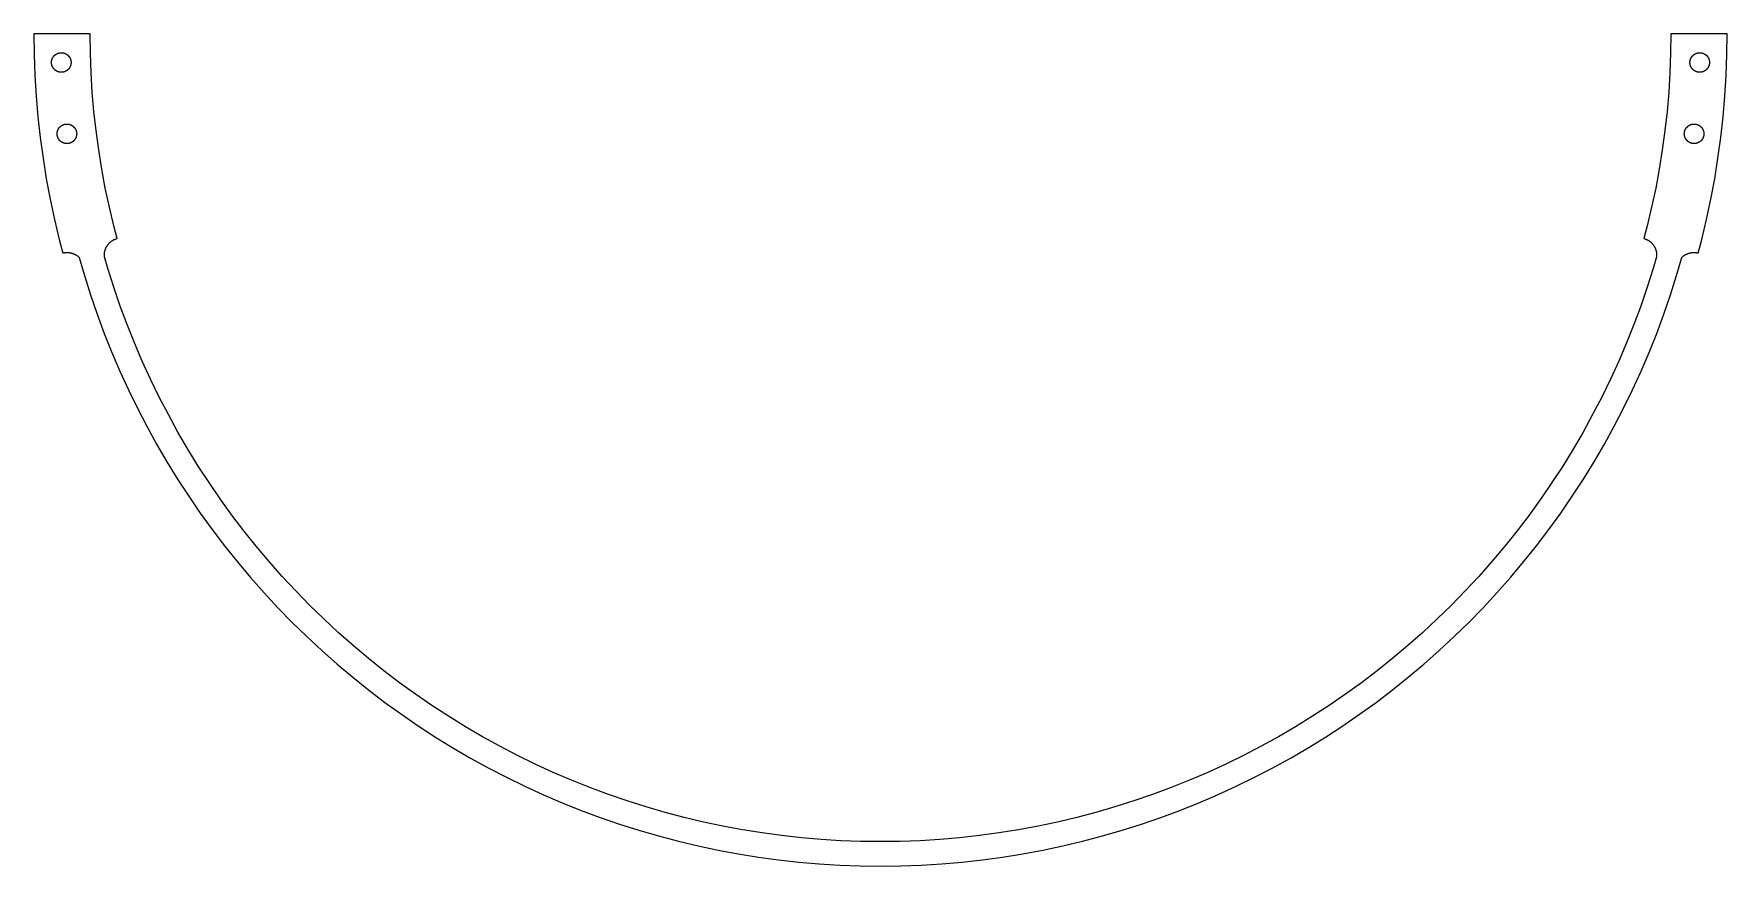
# Model space of a CAD drawing. Header units: metres. Extents: x -173 to 173, y -170 to 0.
import ezdxf

# ---------------------------------------------------------------- set-up
doc = ezdxf.new("R2010")
doc.units = ezdxf.units.M

msp = doc.modelspace()

# ---------------------------------------------------------------- linework, layer by layer
for p, q in [((-161.5, 0), (-173, 0)), ((-173, 0), (-172.948, -4.24562)), ((-161.451, -3.96339), (-161.5, 0)), ((161.5, 0), (161.451, -3.96339)), ((173, 0), (161.5, 0)), ((172.948, -4.24562), (173, 0)), ((-172.948, -4.24562), (-172.792, -8.48869)), ((-169.398, -5.81729), (-169.396, -5.76823)), ((-169.398, -5.86638), (-169.398, -5.81729)), ((-169.397, -5.91545), (-169.398, -5.86638)), ((-169.394, -5.96449), (-169.397, -5.91545)), ((-169.396, -5.76823), (-169.394, -5.71921)), ((-169.394, -5.71921), (-169.39, -5.67026)), ((-169.391, -6.01344), (-169.394, -5.96449)), ((-169.386, -6.0623), (-169.391, -6.01344)), ((-169.39, -5.67026), (-169.385, -5.62141)), ((-169.38, -6.11104), (-169.386, -6.0623)), ((-169.385, -5.62141), (-169.379, -5.57271)), ((-169.373, -6.15961), (-169.38, -6.11104)), ((-169.379, -5.57271), (-169.372, -5.52417)), ((-169.365, -6.20798), (-169.373, -6.15961)), ((-169.372, -5.52417), (-169.363, -5.47583)), ((-169.355, -6.25615), (-169.365, -6.20798)), ((-169.363, -5.47583), (-169.354, -5.4277)), ((-169.345, -6.30406), (-169.355, -6.25615)), ((-169.354, -5.4277), (-169.343, -5.37982)), ((-169.333, -6.3517), (-169.345, -6.30406)), ((-169.343, -5.37982), (-169.331, -5.33223)), ((-169.32, -6.39903), (-169.333, -6.3517)), ((-169.331, -5.33223), (-169.318, -5.28496)), ((-169.306, -6.44603), (-169.32, -6.39903)), ((-169.318, -5.28496), (-169.303, -5.23801)), ((-169.29, -6.49266), (-169.306, -6.44603)), ((-169.303, -5.23801), (-169.288, -5.19142)), ((-169.274, -6.53891), (-169.29, -6.49266)), ((-169.288, -5.19142), (-169.271, -5.14525)), ((-169.256, -6.58475), (-169.274, -6.53891)), ((-169.271, -5.14525), (-169.254, -5.09949)), ((-169.238, -6.63013), (-169.256, -6.58475)), ((-169.254, -5.09949), (-169.235, -5.05417)), ((-169.218, -6.67505), (-169.238, -6.63013)), ((-169.235, -5.05417), (-169.215, -5.00932)), ((-169.197, -6.71945), (-169.218, -6.67505)), ((-169.215, -5.00932), (-169.194, -4.965)), ((-169.175, -6.76335), (-169.197, -6.71945)), ((-169.194, -4.965), (-169.171, -4.92119)), ((-169.152, -6.80669), (-169.175, -6.76335)), ((-169.171, -4.92119), (-169.148, -4.87794)), ((-169.128, -6.84944), (-169.152, -6.80669)), ((-169.148, -4.87794), (-169.124, -4.83528)), ((-169.103, -6.89159), (-169.128, -6.84944)), ((-169.124, -4.83528), (-169.099, -4.79323)), ((-169.076, -6.93311), (-169.103, -6.89159)), ((-169.099, -4.79323), (-169.072, -4.75182)), ((-169.072, -4.75182), (-169.045, -4.71104)), ((-169.045, -4.71104), (-169.017, -4.67097)), ((-169.017, -4.67097), (-168.987, -4.63161)), ((-168.987, -4.63161), (-168.957, -4.59296)), ((-168.957, -4.59296), (-168.926, -4.55507)), ((-168.926, -4.55507), (-168.894, -4.51797)), ((-168.894, -4.51797), (-168.861, -4.48166)), ((-168.861, -4.48166), (-168.827, -4.44618)), ((-168.827, -4.44618), (-168.792, -4.41153)), ((-168.792, -4.41153), (-168.756, -4.37775)), ((-168.756, -4.37775), (-168.72, -4.34486)), ((-168.72, -4.34486), (-168.683, -4.31287)), ((-168.683, -4.31287), (-168.645, -4.2818)), ((-168.645, -4.2818), (-168.606, -4.25168)), ((-168.606, -4.25168), (-168.566, -4.2225)), ((-168.566, -4.2225), (-168.526, -4.19432)), ((-168.526, -4.19432), (-168.485, -4.16713)), ((-168.485, -4.16713), (-168.444, -4.14095)), ((-168.444, -4.14095), (-168.402, -4.1158)), ((-168.402, -4.1158), (-168.359, -4.09167)), ((-168.359, -4.09167), (-168.316, -4.06862)), ((-168.316, -4.06862), (-168.272, -4.04663)), ((-168.272, -4.04663), (-168.227, -4.02574)), ((-168.227, -4.02574), (-168.182, -4.00594)), ((-168.182, -4.00594), (-168.137, -3.98723)), ((-168.137, -3.98723), (-168.091, -3.96965)), ((-168.091, -3.96965), (-168.045, -3.9532)), ((-168.045, -3.9532), (-167.998, -3.9379)), ((-167.998, -3.9379), (-167.951, -3.92374)), ((-167.951, -3.92374), (-167.904, -3.91074)), ((-167.904, -3.91074), (-167.856, -3.8989)), ((-167.856, -3.8989), (-167.808, -3.88823)), ((-167.808, -3.88823), (-167.76, -3.87875)), ((-167.76, -3.87875), (-167.712, -3.87045)), ((-167.712, -3.87045), (-167.663, -3.86334)), ((-167.663, -3.86334), (-167.615, -3.85742)), ((-167.615, -3.85742), (-167.566, -3.85271)), ((-167.566, -3.85271), (-167.517, -3.8492)), ((-167.517, -3.8492), (-167.468, -3.84688)), ((-167.468, -3.84688), (-167.419, -3.84576)), ((-167.419, -3.84576), (-167.37, -3.84586)), ((-167.37, -3.84586), (-167.321, -3.84715)), ((-167.321, -3.84715), (-167.272, -3.84966)), ((-167.272, -3.84966), (-167.223, -3.85336)), ((-167.223, -3.85336), (-167.174, -3.85826)), ((-167.174, -3.85826), (-167.125, -3.86436)), ((-167.125, -3.86436), (-167.076, -3.87166)), ((-167.076, -3.87166), (-167.028, -3.88014)), ((-167.028, -3.88014), (-166.98, -3.88982)), ((-166.98, -3.88982), (-166.932, -3.90067)), ((-166.932, -3.90067), (-166.885, -3.91269)), ((-166.885, -3.91269), (-166.837, -3.92586)), ((-166.837, -3.92586), (-166.79, -3.9402)), ((-166.79, -3.9402), (-166.744, -3.95569)), ((-166.744, -3.95569), (-166.698, -3.97232)), ((-166.698, -3.97232), (-166.652, -3.99007)), ((-166.652, -3.99007), (-166.606, -4.00894)), ((-166.606, -4.00894), (-166.562, -4.02892)), ((-166.562, -4.02892), (-166.517, -4.04999)), ((-166.517, -4.04999), (-166.473, -4.07214)), ((-166.473, -4.07214), (-166.43, -4.09537)), ((-166.43, -4.09537), (-166.388, -4.11964)), ((-166.388, -4.11964), (-166.346, -4.14496)), ((-166.346, -4.14496), (-166.304, -4.1713)), ((-166.304, -4.1713), (-166.263, -4.19864)), ((-166.263, -4.19864), (-166.223, -4.22699)), ((-166.223, -4.22699), (-166.184, -4.2563)), ((-166.184, -4.2563), (-166.145, -4.28658)), ((-166.145, -4.28658), (-166.107, -4.31778)), ((-166.107, -4.31778), (-166.07, -4.34991)), ((-166.07, -4.34991), (-166.034, -4.38295)), ((-166.034, -4.38295), (-165.998, -4.41687)), ((-165.998, -4.41687), (-165.964, -4.45164)), ((-165.964, -4.45164), (-165.93, -4.48726)), ((-165.93, -4.48726), (-165.897, -4.52368)), ((-165.897, -4.52368), (-165.865, -4.56091)), ((-165.865, -4.56091), (-165.834, -4.59892)), ((-165.834, -4.59892), (-165.804, -4.63768)), ((-165.804, -4.63768), (-165.775, -4.67715)), ((-165.775, -4.67715), (-165.747, -4.71735)), ((-165.747, -4.71735), (-165.719, -4.75821)), ((-165.697, -6.89809), (-165.724, -6.9395)), ((-165.719, -4.75821), (-165.693, -4.79973)), ((-165.672, -6.85603), (-165.697, -6.89809)), ((-165.693, -4.79973), (-165.668, -4.84189)), ((-165.648, -6.81337), (-165.672, -6.85603)), ((-165.668, -4.84189), (-165.644, -4.88464)), ((-165.624, -6.77013), (-165.648, -6.81337)), ((-165.644, -4.88464), (-165.621, -4.92798)), ((-165.602, -6.72632), (-165.624, -6.77013)), ((-165.621, -4.92798), (-165.599, -4.97186)), ((-165.581, -6.68199), (-165.602, -6.72632)), ((-165.599, -4.97186), (-165.578, -5.01627)), ((-165.561, -6.63715), (-165.581, -6.68199)), ((-165.578, -5.01627), (-165.558, -5.06119)), ((-165.542, -6.59184), (-165.561, -6.63715)), ((-165.558, -5.06119), (-165.54, -5.10657)), ((-165.525, -6.54607), (-165.542, -6.59184)), ((-165.54, -5.10657), (-165.522, -5.1524)), ((-165.508, -6.49989), (-165.525, -6.54607)), ((-165.522, -5.1524), (-165.506, -5.19865)), ((-165.493, -6.45331), (-165.508, -6.49989)), ((-165.506, -5.19865), (-165.49, -5.24529)), ((-165.478, -6.40636), (-165.493, -6.45331)), ((-165.49, -5.24529), (-165.476, -5.29228)), ((-165.465, -6.35909), (-165.478, -6.40636)), ((-165.476, -5.29228), (-165.463, -5.33961)), ((-165.453, -6.31149), (-165.465, -6.35909)), ((-165.463, -5.33961), (-165.451, -5.38725)), ((-165.442, -6.26361), (-165.453, -6.31149)), ((-165.451, -5.38725), (-165.441, -5.43517)), ((-165.432, -6.21548), (-165.442, -6.26361)), ((-165.441, -5.43517), (-165.431, -5.48334)), ((-165.424, -6.16714), (-165.432, -6.21548)), ((-165.431, -5.48334), (-165.423, -5.53171)), ((-165.417, -6.11861), (-165.424, -6.16714)), ((-165.423, -5.53171), (-165.416, -5.58028)), ((-165.411, -6.0699), (-165.417, -6.11861)), ((-165.416, -5.58028), (-165.41, -5.62901)), ((-165.406, -6.02106), (-165.411, -6.0699)), ((-165.41, -5.62901), (-165.405, -5.67787)), ((-165.402, -5.97211), (-165.406, -6.02106)), ((-165.405, -5.67787), (-165.401, -5.72682)), ((-165.399, -5.92308), (-165.402, -5.97211)), ((-165.401, -5.72682), (-165.399, -5.77586)), ((-165.399, -5.77586), (-165.398, -5.82494)), ((-165.398, -5.87402), (-165.399, -5.92308)), ((-165.398, -5.82494), (-165.398, -5.87402)), ((-161.305, -7.92442), (-161.451, -3.96339)), ((161.451, -3.96339), (161.305, -7.92442)), ((165.398, -5.82494), (165.399, -5.77586)), ((165.398, -5.87402), (165.398, -5.82494)), ((165.399, -5.92308), (165.398, -5.87402)), ((165.399, -5.77586), (165.401, -5.72682)), ((165.402, -5.97211), (165.399, -5.92308)), ((165.401, -5.72682), (165.405, -5.67787)), ((165.406, -6.02106), (165.402, -5.97211)), ((165.405, -5.67787), (165.41, -5.62901)), ((165.411, -6.0699), (165.406, -6.02106)), ((165.41, -5.62901), (165.416, -5.58028)), ((165.417, -6.11861), (165.411, -6.0699)), ((165.416, -5.58028), (165.423, -5.53171)), ((165.424, -6.16714), (165.417, -6.11861)), ((165.423, -5.53171), (165.431, -5.48334)), ((165.432, -6.21548), (165.424, -6.16714)), ((165.431, -5.48334), (165.441, -5.43517)), ((165.442, -6.26361), (165.432, -6.21548)), ((165.441, -5.43517), (165.451, -5.38725)), ((165.453, -6.31149), (165.442, -6.26361)), ((165.451, -5.38725), (165.463, -5.33961)), ((165.465, -6.35909), (165.453, -6.31149)), ((165.463, -5.33961), (165.476, -5.29228)), ((165.478, -6.40636), (165.465, -6.35909)), ((165.476, -5.29228), (165.49, -5.24529)), ((165.493, -6.45331), (165.478, -6.40636)), ((165.49, -5.24529), (165.506, -5.19865)), ((165.508, -6.49989), (165.493, -6.45331)), ((165.506, -5.19865), (165.522, -5.1524)), ((165.525, -6.54607), (165.508, -6.49989)), ((165.522, -5.1524), (165.54, -5.10657)), ((165.542, -6.59184), (165.525, -6.54607)), ((165.54, -5.10657), (165.558, -5.06119)), ((165.561, -6.63715), (165.542, -6.59184)), ((165.558, -5.06119), (165.578, -5.01627)), ((165.581, -6.68199), (165.561, -6.63715)), ((165.578, -5.01627), (165.599, -4.97186)), ((165.602, -6.72632), (165.581, -6.68199)), ((165.599, -4.97186), (165.621, -4.92798)), ((165.624, -6.77013), (165.602, -6.72632)), ((165.621, -4.92798), (165.644, -4.88464)), ((165.648, -6.81337), (165.624, -6.77013)), ((165.644, -4.88464), (165.668, -4.84189)), ((165.672, -6.85603), (165.648, -6.81337)), ((165.668, -4.84189), (165.693, -4.79973)), ((165.697, -6.89809), (165.672, -6.85603)), ((165.693, -4.79973), (165.719, -4.75821)), ((165.724, -6.9395), (165.697, -6.89809)), ((165.719, -4.75821), (165.747, -4.71735)), ((165.747, -4.71735), (165.775, -4.67715)), ((165.775, -4.67715), (165.804, -4.63768)), ((165.804, -4.63768), (165.834, -4.59892)), ((165.834, -4.59892), (165.865, -4.56091)), ((165.865, -4.56091), (165.897, -4.52368)), ((165.897, -4.52368), (165.93, -4.48726)), ((165.93, -4.48726), (165.964, -4.45164)), ((165.964, -4.45164), (165.998, -4.41687)), ((165.998, -4.41687), (166.034, -4.38295)), ((166.034, -4.38295), (166.07, -4.34991)), ((166.07, -4.34991), (166.107, -4.31778)), ((166.107, -4.31778), (166.145, -4.28658)), ((166.145, -4.28658), (166.184, -4.2563)), ((166.184, -4.2563), (166.223, -4.22699)), ((166.223, -4.22699), (166.263, -4.19864)), ((166.263, -4.19864), (166.304, -4.1713)), ((166.304, -4.1713), (166.346, -4.14496)), ((166.346, -4.14496), (166.388, -4.11964)), ((166.388, -4.11964), (166.43, -4.09537)), ((166.43, -4.09537), (166.473, -4.07214)), ((166.473, -4.07214), (166.517, -4.04999)), ((166.517, -4.04999), (166.562, -4.02892)), ((166.562, -4.02892), (166.606, -4.00894)), ((166.606, -4.00894), (166.652, -3.99007)), ((166.652, -3.99007), (166.698, -3.97232)), ((166.698, -3.97232), (166.744, -3.95569)), ((166.744, -3.95569), (166.79, -3.9402)), ((166.79, -3.9402), (166.837, -3.92586)), ((166.837, -3.92586), (166.885, -3.91269)), ((166.885, -3.91269), (166.932, -3.90067)), ((166.932, -3.90067), (166.98, -3.88982)), ((166.98, -3.88982), (167.028, -3.88014)), ((167.028, -3.88014), (167.076, -3.87166)), ((167.076, -3.87166), (167.125, -3.86436)), ((167.125, -3.86436), (167.174, -3.85826)), ((167.174, -3.85826), (167.223, -3.85336)), ((167.223, -3.85336), (167.272, -3.84966)), ((167.272, -3.84966), (167.321, -3.84715)), ((167.321, -3.84715), (167.37, -3.84586)), ((167.37, -3.84586), (167.419, -3.84576)), ((167.419, -3.84576), (167.468, -3.84688)), ((167.468, -3.84688), (167.517, -3.8492)), ((167.517, -3.8492), (167.566, -3.85271)), ((167.566, -3.85271), (167.615, -3.85742)), ((167.615, -3.85742), (167.663, -3.86334)), ((167.663, -3.86334), (167.712, -3.87045)), ((167.712, -3.87045), (167.76, -3.87875)), ((167.76, -3.87875), (167.808, -3.88823)), ((167.808, -3.88823), (167.856, -3.8989)), ((167.856, -3.8989), (167.904, -3.91074)), ((167.904, -3.91074), (167.951, -3.92374)), ((167.951, -3.92374), (167.998, -3.9379)), ((167.998, -3.9379), (168.045, -3.9532)), ((168.045, -3.9532), (168.091, -3.96965)), ((168.091, -3.96965), (168.137, -3.98723)), ((168.137, -3.98723), (168.182, -4.00594)), ((168.182, -4.00594), (168.227, -4.02574)), ((168.227, -4.02574), (168.272, -4.04663)), ((168.272, -4.04663), (168.316, -4.06862)), ((168.316, -4.06862), (168.359, -4.09167)), ((168.359, -4.09167), (168.402, -4.1158)), ((168.402, -4.1158), (168.444, -4.14095)), ((168.444, -4.14095), (168.485, -4.16713)), ((168.485, -4.16713), (168.526, -4.19432)), ((168.526, -4.19432), (168.566, -4.2225)), ((168.566, -4.2225), (168.606, -4.25168)), ((168.606, -4.25168), (168.645, -4.2818)), ((168.645, -4.2818), (168.683, -4.31287)), ((168.683, -4.31287), (168.72, -4.34486)), ((168.72, -4.34486), (168.756, -4.37775)), ((168.756, -4.37775), (168.792, -4.41153)), ((168.792, -4.41153), (168.827, -4.44618)), ((168.827, -4.44618), (168.861, -4.48166)), ((168.861, -4.48166), (168.894, -4.51797)), ((168.894, -4.51797), (168.926, -4.55507)), ((168.926, -4.55507), (168.957, -4.59296)), ((168.957, -4.59296), (168.987, -4.63161)), ((168.987, -4.63161), (169.017, -4.67097)), ((169.017, -4.67097), (169.045, -4.71104)), ((169.045, -4.71104), (169.072, -4.75182)), ((169.072, -4.75182), (169.099, -4.79323)), ((169.103, -6.89159), (169.076, -6.93311)), ((169.099, -4.79323), (169.124, -4.83528)), ((169.128, -6.84944), (169.103, -6.89159)), ((169.124, -4.83528), (169.148, -4.87794)), ((169.152, -6.80669), (169.128, -6.84944)), ((169.148, -4.87794), (169.171, -4.92119)), ((169.175, -6.76335), (169.152, -6.80669)), ((169.171, -4.92119), (169.194, -4.965)), ((169.197, -6.71945), (169.175, -6.76335)), ((169.194, -4.965), (169.215, -5.00932)), ((169.218, -6.67505), (169.197, -6.71945)), ((169.215, -5.00932), (169.235, -5.05417)), ((169.238, -6.63013), (169.218, -6.67505)), ((169.235, -5.05417), (169.254, -5.09949)), ((169.256, -6.58475), (169.238, -6.63013)), ((169.254, -5.09949), (169.271, -5.14525)), ((169.274, -6.53891), (169.256, -6.58475)), ((169.271, -5.14525), (169.288, -5.19142)), ((169.29, -6.49266), (169.274, -6.53891)), ((169.288, -5.19142), (169.303, -5.23801)), ((169.306, -6.44603), (169.29, -6.49266)), ((169.303, -5.23801), (169.318, -5.28496)), ((169.32, -6.39903), (169.306, -6.44603)), ((169.318, -5.28496), (169.331, -5.33223)), ((169.333, -6.3517), (169.32, -6.39903)), ((169.331, -5.33223), (169.343, -5.37982)), ((169.345, -6.30406), (169.333, -6.3517)), ((169.343, -5.37982), (169.354, -5.4277)), ((169.355, -6.25615), (169.345, -6.30406)), ((169.354, -5.4277), (169.363, -5.47583)), ((169.365, -6.20798), (169.355, -6.25615)), ((169.363, -5.47583), (169.372, -5.52417)), ((169.373, -6.15961), (169.365, -6.20798)), ((169.372, -5.52417), (169.379, -5.57271)), ((169.38, -6.11104), (169.373, -6.15961)), ((169.379, -5.57271), (169.385, -5.62141)), ((169.386, -6.0623), (169.38, -6.11104)), ((169.385, -5.62141), (169.39, -5.67026)), ((169.391, -6.01344), (169.386, -6.0623)), ((169.39, -5.67026), (169.394, -5.71921)), ((169.394, -5.96449), (169.391, -6.01344)), ((169.394, -5.71921), (169.396, -5.76823)), ((169.397, -5.91545), (169.394, -5.96449)), ((169.396, -5.76823), (169.398, -5.81729)), ((169.398, -5.86638), (169.397, -5.91545)), ((169.398, -5.81729), (169.398, -5.86638)), ((172.792, -8.48869), (172.948, -4.24562)), ((-172.792, -8.48869), (-172.531, -12.7267)), ((-169.049, -6.97397), (-169.076, -6.93311)), ((-169.021, -7.01416), (-169.049, -6.97397)), ((-168.992, -7.05363), (-169.021, -7.01416)), ((-168.962, -7.09239), (-168.992, -7.05363)), ((-168.931, -7.1304), (-168.962, -7.09239)), ((-168.899, -7.16763), (-168.931, -7.1304)), ((-168.866, -7.20406), (-168.899, -7.16763)), ((-168.832, -7.23967), (-168.866, -7.20406)), ((-168.797, -7.27444), (-168.832, -7.23967)), ((-168.762, -7.30836), (-168.797, -7.27444)), ((-168.726, -7.3414), (-168.762, -7.30836)), ((-168.689, -7.37354), (-168.726, -7.3414)), ((-168.651, -7.40474), (-168.689, -7.37354)), ((-168.612, -7.43501), (-168.651, -7.40474)), ((-168.573, -7.46434), (-168.612, -7.43501)), ((-168.533, -7.49268), (-168.573, -7.46434)), ((-168.492, -7.52002), (-168.533, -7.49268)), ((-168.45, -7.54636), (-168.492, -7.52002)), ((-168.408, -7.57169), (-168.45, -7.54636)), ((-168.366, -7.59595), (-168.408, -7.57169)), ((-168.322, -7.61917), (-168.366, -7.59595)), ((-168.279, -7.64133), (-168.322, -7.61917)), ((-168.234, -7.6624), (-168.279, -7.64133)), ((-168.189, -7.68237), (-168.234, -7.6624)), ((-168.144, -7.70125), (-168.189, -7.68237)), ((-168.098, -7.71901), (-168.144, -7.70125)), ((-168.052, -7.73563), (-168.098, -7.71901)), ((-168.006, -7.75111), (-168.052, -7.73563)), ((-167.959, -7.76546), (-168.006, -7.75111)), ((-167.911, -7.77864), (-167.959, -7.76546)), ((-167.864, -7.79065), (-167.911, -7.77864)), ((-167.816, -7.8015), (-167.864, -7.79065)), ((-167.768, -7.81117), (-167.816, -7.8015)), ((-167.719, -7.81966), (-167.768, -7.81117)), ((-167.671, -7.82695), (-167.719, -7.81966)), ((-167.622, -7.83305), (-167.671, -7.82695)), ((-167.573, -7.83795), (-167.622, -7.83305)), ((-167.524, -7.84166), (-167.573, -7.83795)), ((-167.475, -7.84416), (-167.524, -7.84166)), ((-167.426, -7.84546), (-167.475, -7.84416)), ((-167.377, -7.84555), (-167.426, -7.84546)), ((-167.328, -7.84444), (-167.377, -7.84555)), ((-167.279, -7.84212), (-167.328, -7.84444)), ((-167.23, -7.83861), (-167.279, -7.84212)), ((-167.181, -7.83389), (-167.23, -7.83861)), ((-167.133, -7.82797), (-167.181, -7.83389)), ((-167.084, -7.82086), (-167.133, -7.82797)), ((-167.036, -7.81256), (-167.084, -7.82086)), ((-166.987, -7.80309), (-167.036, -7.81256)), ((-166.94, -7.79242), (-166.987, -7.80309)), ((-166.892, -7.78058), (-166.94, -7.79242)), ((-166.845, -7.76758), (-166.892, -7.78058)), ((-166.798, -7.75342), (-166.845, -7.76758)), ((-166.751, -7.73811), (-166.798, -7.75342)), ((-166.705, -7.72166), (-166.751, -7.73811)), ((-166.659, -7.70409), (-166.705, -7.72166)), ((-166.613, -7.68538), (-166.659, -7.70409)), ((-166.569, -7.66557), (-166.613, -7.68538)), ((-166.524, -7.64468), (-166.569, -7.66557)), ((-166.48, -7.6227), (-166.524, -7.64468)), ((-166.437, -7.59964), (-166.48, -7.6227)), ((-166.394, -7.57552), (-166.437, -7.59964)), ((-166.352, -7.55037), (-166.394, -7.57552)), ((-166.311, -7.52419), (-166.352, -7.55037)), ((-166.27, -7.49699), (-166.311, -7.52419)), ((-166.229, -7.46881), (-166.27, -7.49699)), ((-166.19, -7.43964), (-166.229, -7.46881)), ((-166.151, -7.40952), (-166.19, -7.43964)), ((-166.113, -7.37845), (-166.151, -7.40952)), ((-166.076, -7.34645), (-166.113, -7.37845)), ((-166.04, -7.31357), (-166.076, -7.34645)), ((-166.004, -7.27979), (-166.04, -7.31357)), ((-165.969, -7.24515), (-166.004, -7.27979)), ((-165.935, -7.20966), (-165.969, -7.24515)), ((-165.902, -7.17334), (-165.935, -7.20966)), ((-165.87, -7.13625), (-165.902, -7.17334)), ((-165.839, -7.09836), (-165.87, -7.13625)), ((-165.809, -7.05972), (-165.839, -7.09836)), ((-165.779, -7.02034), (-165.809, -7.05972)), ((-165.751, -6.98027), (-165.779, -7.02034)), ((-165.724, -6.9395), (-165.751, -6.98027)), ((-161.062, -11.8807), (-161.305, -7.92442)), ((161.305, -7.92442), (161.062, -11.8807)), ((165.751, -6.98027), (165.724, -6.9395)), ((165.779, -7.02034), (165.751, -6.98027)), ((165.809, -7.05972), (165.779, -7.02034)), ((165.839, -7.09836), (165.809, -7.05972)), ((165.87, -7.13625), (165.839, -7.09836)), ((165.902, -7.17334), (165.87, -7.13625)), ((165.935, -7.20966), (165.902, -7.17334)), ((165.969, -7.24515), (165.935, -7.20966)), ((166.004, -7.27979), (165.969, -7.24515)), ((166.04, -7.31357), (166.004, -7.27979)), ((166.076, -7.34645), (166.04, -7.31357)), ((166.113, -7.37845), (166.076, -7.34645)), ((166.151, -7.40952), (166.113, -7.37845)), ((166.19, -7.43964), (166.151, -7.40952)), ((166.229, -7.46881), (166.19, -7.43964)), ((166.27, -7.49699), (166.229, -7.46881)), ((166.311, -7.52419), (166.27, -7.49699)), ((166.352, -7.55037), (166.311, -7.52419)), ((166.394, -7.57552), (166.352, -7.55037)), ((166.437, -7.59964), (166.394, -7.57552)), ((166.48, -7.6227), (166.437, -7.59964)), ((166.524, -7.64468), (166.48, -7.6227)), ((166.569, -7.66557), (166.524, -7.64468)), ((166.613, -7.68538), (166.569, -7.66557)), ((166.659, -7.70409), (166.613, -7.68538)), ((166.705, -7.72166), (166.659, -7.70409)), ((166.751, -7.73811), (166.705, -7.72166)), ((166.798, -7.75342), (166.751, -7.73811)), ((166.845, -7.76758), (166.798, -7.75342)), ((166.892, -7.78058), (166.845, -7.76758)), ((166.94, -7.79242), (166.892, -7.78058)), ((166.987, -7.80309), (166.94, -7.79242)), ((167.036, -7.81256), (166.987, -7.80309)), ((167.084, -7.82086), (167.036, -7.81256)), ((167.133, -7.82797), (167.084, -7.82086)), ((167.181, -7.83389), (167.133, -7.82797)), ((167.23, -7.83861), (167.181, -7.83389)), ((167.279, -7.84212), (167.23, -7.83861)), ((167.328, -7.84444), (167.279, -7.84212)), ((167.377, -7.84555), (167.328, -7.84444)), ((167.426, -7.84546), (167.377, -7.84555)), ((167.475, -7.84416), (167.426, -7.84546)), ((167.524, -7.84166), (167.475, -7.84416)), ((167.573, -7.83795), (167.524, -7.84166)), ((167.622, -7.83305), (167.573, -7.83795)), ((167.671, -7.82695), (167.622, -7.83305)), ((167.719, -7.81966), (167.671, -7.82695)), ((167.768, -7.81117), (167.719, -7.81966)), ((167.816, -7.8015), (167.768, -7.81117)), ((167.864, -7.79065), (167.816, -7.8015)), ((167.911, -7.77864), (167.864, -7.79065)), ((167.959, -7.76546), (167.911, -7.77864)), ((168.006, -7.75111), (167.959, -7.76546)), ((168.052, -7.73563), (168.006, -7.75111)), ((168.098, -7.71901), (168.052, -7.73563)), ((168.144, -7.70125), (168.098, -7.71901)), ((168.189, -7.68237), (168.144, -7.70125)), ((168.234, -7.6624), (168.189, -7.68237)), ((168.279, -7.64133), (168.234, -7.6624)), ((168.322, -7.61917), (168.279, -7.64133)), ((168.366, -7.59595), (168.322, -7.61917)), ((168.408, -7.57169), (168.366, -7.59595)), ((168.45, -7.54636), (168.408, -7.57169)), ((168.492, -7.52002), (168.45, -7.54636)), ((168.533, -7.49268), (168.492, -7.52002)), ((168.573, -7.46434), (168.533, -7.49268)), ((168.612, -7.43501), (168.573, -7.46434)), ((168.651, -7.40474), (168.612, -7.43501)), ((168.689, -7.37354), (168.651, -7.40474)), ((168.726, -7.3414), (168.689, -7.37354)), ((168.762, -7.30836), (168.726, -7.3414)), ((168.797, -7.27444), (168.762, -7.30836)), ((168.832, -7.23967), (168.797, -7.27444)), ((168.866, -7.20406), (168.832, -7.23967)), ((168.899, -7.16763), (168.866, -7.20406)), ((168.931, -7.1304), (168.899, -7.16763)), ((168.962, -7.09239), (168.931, -7.1304)), ((168.992, -7.05363), (168.962, -7.09239)), ((169.021, -7.01416), (168.992, -7.05363)), ((169.049, -6.97397), (169.021, -7.01416)), ((169.076, -6.93311), (169.049, -6.97397)), ((172.531, -12.7267), (172.792, -8.48869)), ((-172.531, -12.7267), (-172.167, -16.957)), ((-160.722, -15.8298), (-161.062, -11.8807)), ((161.062, -11.8807), (160.722, -15.8298)), ((172.167, -16.957), (172.531, -12.7267)), ((-172.167, -16.957), (-171.699, -21.177)), ((-160.285, -19.7693), (-160.722, -15.8298)), ((160.722, -15.8298), (160.285, -19.7693)), ((171.699, -21.177), (172.167, -16.957)), ((-168.251, -20.3629), (-168.249, -20.3139)), ((-168.251, -20.412), (-168.251, -20.3629)), ((-168.251, -20.4611), (-168.251, -20.412)), ((-168.249, -20.5101), (-168.251, -20.4611)), ((-168.249, -20.3139), (-168.246, -20.2649)), ((-168.246, -20.5591), (-168.249, -20.5101)), ((-168.246, -20.2649), (-168.242, -20.216)), ((-168.242, -20.6081), (-168.246, -20.5591)), ((-168.242, -20.216), (-168.236, -20.1672)), ((-168.237, -20.6568), (-168.242, -20.6081)), ((-168.23, -20.7055), (-168.237, -20.6568)), ((-168.236, -20.1672), (-168.23, -20.1186)), ((-168.23, -20.1186), (-168.222, -20.0701)), ((-168.222, -20.754), (-168.23, -20.7055)), ((-168.222, -20.0701), (-168.213, -20.0219)), ((-168.213, -20.8022), (-168.222, -20.754)), ((-168.213, -20.0219), (-168.203, -19.9738)), ((-168.203, -19.9738), (-168.191, -19.9261)), ((-168.191, -19.9261), (-168.179, -19.8786)), ((-168.179, -19.8786), (-168.165, -19.8315)), ((-168.165, -19.8315), (-168.15, -19.7847)), ((-168.15, -19.7847), (-168.134, -19.7383)), ((-168.134, -19.7383), (-168.117, -19.6923)), ((-168.117, -19.6923), (-168.099, -19.6467)), ((-168.099, -19.6467), (-168.079, -19.6016)), ((-168.079, -19.6016), (-168.059, -19.557)), ((-168.059, -19.557), (-168.037, -19.5129)), ((-168.037, -19.5129), (-168.015, -19.4694)), ((-168.015, -19.4694), (-167.991, -19.4264)), ((-167.991, -19.4264), (-167.966, -19.384)), ((-167.966, -19.384), (-167.941, -19.3422)), ((-167.941, -19.3422), (-167.914, -19.3011)), ((-167.914, -19.3011), (-167.886, -19.2606)), ((-167.886, -19.2606), (-167.857, -19.2208)), ((-167.857, -19.2208), (-167.827, -19.1818)), ((-167.827, -19.1818), (-167.797, -19.1435)), ((-167.797, -19.1435), (-167.765, -19.1059)), ((-167.765, -19.1059), (-167.733, -19.0692)), ((-167.733, -19.0692), (-167.699, -19.0332)), ((-167.699, -19.0332), (-167.665, -18.9981)), ((-167.665, -18.9981), (-167.63, -18.9639)), ((-167.63, -18.9639), (-167.594, -18.9305)), ((-167.594, -18.9305), (-167.557, -18.898)), ((-167.557, -18.898), (-167.519, -18.8664)), ((-167.519, -18.8664), (-167.481, -18.8357)), ((-167.481, -18.8357), (-167.442, -18.806)), ((-167.442, -18.806), (-167.402, -18.7773)), ((-167.402, -18.7773), (-167.362, -18.7496)), ((-167.362, -18.7496), (-167.321, -18.7228)), ((-167.321, -18.7228), (-167.279, -18.6971)), ((-167.279, -18.6971), (-167.236, -18.6724)), ((-167.236, -18.6724), (-167.193, -18.6488)), ((-167.193, -18.6488), (-167.15, -18.6262)), ((-167.15, -18.6262), (-167.106, -18.6047)), ((-167.106, -18.6047), (-167.061, -18.5842)), ((-167.061, -18.5842), (-167.016, -18.5649)), ((-167.016, -18.5649), (-166.97, -18.5467)), ((-166.97, -18.5467), (-166.924, -18.5296)), ((-166.924, -18.5296), (-166.878, -18.5137)), ((-166.878, -18.5137), (-166.831, -18.4989)), ((-166.831, -18.4989), (-166.784, -18.4853)), ((-166.784, -18.4853), (-166.736, -18.4728)), ((-166.736, -18.4728), (-166.689, -18.4615)), ((-166.689, -18.4615), (-166.641, -18.4513)), ((-166.641, -18.4513), (-166.592, -18.4424)), ((-166.592, -18.4424), (-166.544, -18.4346)), ((-166.544, -18.4346), (-166.495, -18.428)), ((-166.495, -18.428), (-166.446, -18.4226)), ((-166.446, -18.4226), (-166.398, -18.4184)), ((-166.398, -18.4184), (-166.349, -18.4155)), ((-166.349, -18.4155), (-166.299, -18.4137)), ((-166.299, -18.4137), (-166.25, -18.4131)), ((-166.25, -18.4131), (-166.201, -18.4137)), ((-166.201, -18.4137), (-166.152, -18.4156)), ((-166.152, -18.4156), (-166.103, -18.4186)), ((-166.103, -18.4186), (-166.054, -18.4229)), ((-166.054, -18.4229), (-166.006, -18.4283)), ((-166.006, -18.4283), (-165.957, -18.4349)), ((-165.957, -18.4349), (-165.908, -18.4427)), ((-165.908, -18.4427), (-165.86, -18.4518)), ((-165.86, -18.4518), (-165.812, -18.4619)), ((-165.812, -18.4619), (-165.764, -18.4733)), ((-165.764, -18.4733), (-165.717, -18.4858)), ((-165.717, -18.4858), (-165.67, -18.4995)), ((-165.67, -18.4995), (-165.623, -18.5144)), ((-165.623, -18.5144), (-165.577, -18.5304)), ((-165.577, -18.5304), (-165.531, -18.5475)), ((-165.531, -18.5475), (-165.485, -18.5658)), ((-165.485, -18.5658), (-165.44, -18.5851)), ((-165.44, -18.5851), (-165.395, -18.6056)), ((-165.395, -18.6056), (-165.351, -18.6272)), ((-165.351, -18.6272), (-165.308, -18.6498)), ((-165.308, -18.6498), (-165.265, -18.6735)), ((-165.265, -18.6735), (-165.222, -18.6982)), ((-165.222, -18.6982), (-165.181, -18.724)), ((-165.181, -18.724), (-165.139, -18.7508)), ((-165.139, -18.7508), (-165.099, -18.7786)), ((-165.099, -18.7786), (-165.059, -18.8073)), ((-165.059, -18.8073), (-165.02, -18.8371)), ((-165.02, -18.8371), (-164.982, -18.8678)), ((-164.982, -18.8678), (-164.944, -18.8994)), ((-164.944, -18.8994), (-164.908, -18.9319)), ((-164.908, -18.9319), (-164.872, -18.9654)), ((-164.872, -18.9654), (-164.837, -18.9997)), ((-164.837, -18.9997), (-164.802, -19.0348)), ((-164.802, -19.0348), (-164.769, -19.0708)), ((-164.769, -19.0708), (-164.736, -19.1076)), ((-164.736, -19.1076), (-164.705, -19.1452)), ((-164.705, -19.1452), (-164.674, -19.1835)), ((-164.674, -19.1835), (-164.644, -19.2226)), ((-164.644, -19.2226), (-164.616, -19.2624)), ((-164.616, -19.2624), (-164.588, -19.3029)), ((-164.588, -19.3029), (-164.561, -19.344)), ((-164.561, -19.344), (-164.535, -19.3858)), ((-164.535, -19.3858), (-164.511, -19.4283)), ((-164.511, -19.4283), (-164.487, -19.4713)), ((-164.487, -19.4713), (-164.465, -19.5149)), ((-164.465, -19.5149), (-164.443, -19.559)), ((-164.443, -19.559), (-164.423, -19.6036)), ((-164.423, -19.6036), (-164.403, -19.6487)), ((-164.403, -19.6487), (-164.385, -19.6943)), ((-164.385, -19.6943), (-164.368, -19.7404)), ((-164.368, -19.7404), (-164.352, -19.7868)), ((-164.352, -19.7868), (-164.337, -19.8336)), ((-164.337, -19.8336), (-164.324, -19.8807)), ((-164.324, -19.8807), (-164.311, -19.9282)), ((-164.311, -19.9282), (-164.3, -19.976)), ((-164.3, -19.976), (-164.29, -20.024)), ((-164.29, -20.024), (-164.281, -20.0723)), ((-164.281, -20.7561), (-164.29, -20.8044)), ((-164.281, -20.0723), (-164.273, -20.1207)), ((-164.273, -20.7076), (-164.281, -20.7561)), ((-164.273, -20.1207), (-164.266, -20.1694)), ((-164.267, -20.659), (-164.273, -20.7076)), ((-164.261, -20.6102), (-164.267, -20.659)), ((-164.266, -20.1694), (-164.261, -20.2182)), ((-164.261, -20.2182), (-164.257, -20.2671)), ((-164.257, -20.5613), (-164.261, -20.6102)), ((-164.257, -20.2671), (-164.254, -20.3161)), ((-164.254, -20.5123), (-164.257, -20.5613)), ((-164.254, -20.3161), (-164.252, -20.3651)), ((-164.252, -20.4633), (-164.254, -20.5123)), ((-164.252, -20.3651), (-164.251, -20.4142)), ((-164.251, -20.4142), (-164.252, -20.4633)), ((-159.752, -23.697), (-160.285, -19.7693)), ((160.285, -19.7693), (159.752, -23.697)), ((164.251, -20.4142), (164.252, -20.3651)), ((164.252, -20.4633), (164.251, -20.4142)), ((164.252, -20.3651), (164.254, -20.3161)), ((164.254, -20.5123), (164.252, -20.4633)), ((164.254, -20.3161), (164.257, -20.2671)), ((164.257, -20.5613), (164.254, -20.5123)), ((164.257, -20.2671), (164.261, -20.2182)), ((164.261, -20.6102), (164.257, -20.5613)), ((164.261, -20.2182), (164.266, -20.1694)), ((164.267, -20.659), (164.261, -20.6102)), ((164.266, -20.1694), (164.273, -20.1207)), ((164.273, -20.7076), (164.267, -20.659)), ((164.273, -20.1207), (164.281, -20.0723)), ((164.281, -20.7561), (164.273, -20.7076)), ((164.281, -20.0723), (164.29, -20.024)), ((164.29, -20.8044), (164.281, -20.7561)), ((164.29, -20.024), (164.3, -19.976)), ((164.3, -19.976), (164.311, -19.9282)), ((164.311, -19.9282), (164.324, -19.8807)), ((164.324, -19.8807), (164.337, -19.8336)), ((164.337, -19.8336), (164.352, -19.7868)), ((164.352, -19.7868), (164.368, -19.7404)), ((164.368, -19.7404), (164.385, -19.6943)), ((164.385, -19.6943), (164.403, -19.6487)), ((164.403, -19.6487), (164.423, -19.6036)), ((164.423, -19.6036), (164.443, -19.559)), ((164.443, -19.559), (164.465, -19.5149)), ((164.465, -19.5149), (164.487, -19.4713)), ((164.487, -19.4713), (164.511, -19.4283)), ((164.511, -19.4283), (164.535, -19.3858)), ((164.535, -19.3858), (164.561, -19.344)), ((164.561, -19.344), (164.588, -19.3029)), ((164.588, -19.3029), (164.616, -19.2624)), ((164.616, -19.2624), (164.644, -19.2226)), ((164.644, -19.2226), (164.674, -19.1835)), ((164.674, -19.1835), (164.705, -19.1452)), ((164.705, -19.1452), (164.736, -19.1076)), ((164.736, -19.1076), (164.769, -19.0708)), ((164.769, -19.0708), (164.802, -19.0348)), ((164.802, -19.0348), (164.837, -18.9997)), ((164.837, -18.9997), (164.872, -18.9654)), ((164.872, -18.9654), (164.908, -18.9319)), ((164.908, -18.9319), (164.944, -18.8994)), ((164.944, -18.8994), (164.982, -18.8678)), ((164.982, -18.8678), (165.02, -18.8371)), ((165.02, -18.8371), (165.059, -18.8073)), ((165.059, -18.8073), (165.099, -18.7786)), ((165.099, -18.7786), (165.139, -18.7508)), ((165.139, -18.7508), (165.181, -18.724)), ((165.181, -18.724), (165.222, -18.6982)), ((165.222, -18.6982), (165.265, -18.6735)), ((165.265, -18.6735), (165.308, -18.6498)), ((165.308, -18.6498), (165.351, -18.6272)), ((165.351, -18.6272), (165.395, -18.6056)), ((165.395, -18.6056), (165.44, -18.5851)), ((165.44, -18.5851), (165.485, -18.5658)), ((165.485, -18.5658), (165.531, -18.5475)), ((165.531, -18.5475), (165.577, -18.5304)), ((165.577, -18.5304), (165.623, -18.5144)), ((165.623, -18.5144), (165.67, -18.4995)), ((165.67, -18.4995), (165.717, -18.4858)), ((165.717, -18.4858), (165.764, -18.4733)), ((165.764, -18.4733), (165.812, -18.4619)), ((165.812, -18.4619), (165.86, -18.4518)), ((165.86, -18.4518), (165.908, -18.4427)), ((165.908, -18.4427), (165.957, -18.4349)), ((165.957, -18.4349), (166.006, -18.4283)), ((166.006, -18.4283), (166.054, -18.4229)), ((166.054, -18.4229), (166.103, -18.4186)), ((166.103, -18.4186), (166.152, -18.4156)), ((166.152, -18.4156), (166.201, -18.4137)), ((166.201, -18.4137), (166.25, -18.4131)), ((166.25, -18.4131), (166.299, -18.4137)), ((166.299, -18.4137), (166.349, -18.4155)), ((166.349, -18.4155), (166.398, -18.4184)), ((166.398, -18.4184), (166.446, -18.4226)), ((166.446, -18.4226), (166.495, -18.428)), ((166.495, -18.428), (166.544, -18.4346)), ((166.544, -18.4346), (166.592, -18.4424)), ((166.592, -18.4424), (166.641, -18.4513)), ((166.641, -18.4513), (166.689, -18.4615)), ((166.689, -18.4615), (166.736, -18.4728)), ((166.736, -18.4728), (166.784, -18.4853)), ((166.784, -18.4853), (166.831, -18.4989)), ((166.831, -18.4989), (166.878, -18.5137)), ((166.878, -18.5137), (166.924, -18.5296)), ((166.924, -18.5296), (166.97, -18.5467)), ((166.97, -18.5467), (167.016, -18.5649)), ((167.016, -18.5649), (167.061, -18.5842)), ((167.061, -18.5842), (167.106, -18.6047)), ((167.106, -18.6047), (167.15, -18.6262)), ((167.15, -18.6262), (167.193, -18.6488)), ((167.193, -18.6488), (167.236, -18.6724)), ((167.236, -18.6724), (167.279, -18.6971)), ((167.279, -18.6971), (167.321, -18.7228)), ((167.321, -18.7228), (167.362, -18.7496)), ((167.362, -18.7496), (167.402, -18.7773)), ((167.402, -18.7773), (167.442, -18.806)), ((167.442, -18.806), (167.481, -18.8357)), ((167.481, -18.8357), (167.519, -18.8664)), ((167.519, -18.8664), (167.557, -18.898)), ((167.557, -18.898), (167.594, -18.9305)), ((167.594, -18.9305), (167.63, -18.9639)), ((167.63, -18.9639), (167.665, -18.9981)), ((167.665, -18.9981), (167.699, -19.0332)), ((167.699, -19.0332), (167.733, -19.0692)), ((167.733, -19.0692), (167.765, -19.1059)), ((167.765, -19.1059), (167.797, -19.1435)), ((167.797, -19.1435), (167.827, -19.1818)), ((167.827, -19.1818), (167.857, -19.2208)), ((167.857, -19.2208), (167.886, -19.2606)), ((167.886, -19.2606), (167.914, -19.3011)), ((167.914, -19.3011), (167.941, -19.3422)), ((167.941, -19.3422), (167.966, -19.384)), ((167.966, -19.384), (167.991, -19.4264)), ((167.991, -19.4264), (168.015, -19.4694)), ((168.015, -19.4694), (168.037, -19.5129)), ((168.037, -19.5129), (168.059, -19.557)), ((168.059, -19.557), (168.079, -19.6016)), ((168.079, -19.6016), (168.099, -19.6467)), ((168.099, -19.6467), (168.117, -19.6923)), ((168.117, -19.6923), (168.134, -19.7383)), ((168.134, -19.7383), (168.15, -19.7847)), ((168.15, -19.7847), (168.165, -19.8315)), ((168.165, -19.8315), (168.179, -19.8786)), ((168.179, -19.8786), (168.191, -19.9261)), ((168.191, -19.9261), (168.203, -19.9738)), ((168.203, -19.9738), (168.213, -20.0219)), ((168.213, -20.0219), (168.222, -20.0701)), ((168.222, -20.754), (168.213, -20.8022)), ((168.222, -20.0701), (168.23, -20.1186)), ((168.23, -20.7055), (168.222, -20.754)), ((168.23, -20.1186), (168.236, -20.1672)), ((168.237, -20.6568), (168.23, -20.7055)), ((168.236, -20.1672), (168.242, -20.216)), ((168.242, -20.6081), (168.237, -20.6568)), ((168.242, -20.216), (168.246, -20.2649)), ((168.246, -20.5591), (168.242, -20.6081)), ((168.246, -20.2649), (168.249, -20.3139)), ((168.249, -20.5101), (168.246, -20.5591)), ((168.249, -20.3139), (168.251, -20.3629)), ((168.251, -20.4611), (168.249, -20.5101)), ((168.251, -20.3629), (168.251, -20.412)), ((168.251, -20.412), (168.251, -20.4611)), ((-171.699, -21.177), (-171.128, -25.3844)), ((-168.203, -20.8503), (-168.213, -20.8022)), ((-168.192, -20.898), (-168.203, -20.8503)), ((-168.179, -20.9455), (-168.192, -20.898)), ((-168.166, -20.9926), (-168.179, -20.9455)), ((-168.151, -21.0394), (-168.166, -20.9926)), ((-168.135, -21.0859), (-168.151, -21.0394)), ((-168.118, -21.1319), (-168.135, -21.0859)), ((-168.1, -21.1775), (-168.118, -21.1319)), ((-168.08, -21.2226), (-168.1, -21.1775)), ((-168.06, -21.2672), (-168.08, -21.2226)), ((-168.038, -21.3114), (-168.06, -21.2672)), ((-168.016, -21.3549), (-168.038, -21.3114)), ((-167.992, -21.3979), (-168.016, -21.3549)), ((-167.967, -21.4404), (-167.992, -21.3979)), ((-167.942, -21.4822), (-167.967, -21.4404)), ((-167.915, -21.5233), (-167.942, -21.4822)), ((-167.887, -21.5638), (-167.915, -21.5233)), ((-167.859, -21.6036), (-167.887, -21.5638)), ((-167.829, -21.6427), (-167.859, -21.6036)), ((-167.798, -21.681), (-167.829, -21.6427)), ((-167.767, -21.7186), (-167.798, -21.681)), ((-167.734, -21.7554), (-167.767, -21.7186)), ((-167.701, -21.7914), (-167.734, -21.7554)), ((-167.666, -21.8266), (-167.701, -21.7914)), ((-167.631, -21.8609), (-167.666, -21.8266)), ((-167.595, -21.8943), (-167.631, -21.8609)), ((-167.559, -21.9268), (-167.595, -21.8943)), ((-167.521, -21.9584), (-167.559, -21.9268)), ((-167.483, -21.9891), (-167.521, -21.9584)), ((-167.444, -22.0189), (-167.483, -21.9891)), ((-167.404, -22.0477), (-167.444, -22.0189)), ((-167.364, -22.0754), (-167.404, -22.0477)), ((-167.322, -22.1022), (-167.364, -22.0754)), ((-167.281, -22.128), (-167.322, -22.1022)), ((-167.238, -22.1527), (-167.281, -22.128)), ((-167.195, -22.1764), (-167.238, -22.1527)), ((-167.152, -22.1991), (-167.195, -22.1764)), ((-167.108, -22.2206), (-167.152, -22.1991)), ((-167.063, -22.2411), (-167.108, -22.2206)), ((-167.018, -22.2605), (-167.063, -22.2411)), ((-166.972, -22.2787), (-167.018, -22.2605)), ((-166.926, -22.2958), (-166.972, -22.2787)), ((-166.88, -22.3118), (-166.926, -22.2958)), ((-166.833, -22.3267), (-166.88, -22.3118)), ((-166.786, -22.3404), (-166.833, -22.3267)), ((-166.738, -22.3529), (-166.786, -22.3404)), ((-166.691, -22.3643), (-166.738, -22.3529)), ((-166.643, -22.3745), (-166.691, -22.3643)), ((-166.594, -22.3835), (-166.643, -22.3745)), ((-166.546, -22.3913), (-166.594, -22.3835)), ((-166.497, -22.3979), (-166.546, -22.3913)), ((-166.449, -22.4034), (-166.497, -22.3979)), ((-166.4, -22.4076), (-166.449, -22.4034)), ((-166.351, -22.4106), (-166.4, -22.4076)), ((-166.302, -22.4125), (-166.351, -22.4106)), ((-166.253, -22.4131), (-166.302, -22.4125)), ((-166.203, -22.4125), (-166.253, -22.4131)), ((-166.154, -22.4108), (-166.203, -22.4125)), ((-166.105, -22.4078), (-166.154, -22.4108)), ((-166.057, -22.4036), (-166.105, -22.4078)), ((-166.008, -22.3982), (-166.057, -22.4036)), ((-165.959, -22.3916), (-166.008, -22.3982)), ((-165.911, -22.3839), (-165.959, -22.3916)), ((-165.862, -22.3749), (-165.911, -22.3839)), ((-165.814, -22.3647), (-165.862, -22.3749)), ((-165.767, -22.3534), (-165.814, -22.3647)), ((-165.719, -22.341), (-165.767, -22.3534)), ((-165.672, -22.3273), (-165.719, -22.341)), ((-165.625, -22.3125), (-165.672, -22.3273)), ((-165.579, -22.2966), (-165.625, -22.3125)), ((-165.533, -22.2795), (-165.579, -22.2966)), ((-165.487, -22.2613), (-165.533, -22.2795)), ((-165.442, -22.242), (-165.487, -22.2613)), ((-165.397, -22.2216), (-165.442, -22.242)), ((-165.353, -22.2), (-165.397, -22.2216)), ((-165.31, -22.1775), (-165.353, -22.2)), ((-165.267, -22.1538), (-165.31, -22.1775)), ((-165.224, -22.1291), (-165.267, -22.1538)), ((-165.182, -22.1034), (-165.224, -22.1291)), ((-165.141, -22.0767), (-165.182, -22.1034)), ((-165.101, -22.0489), (-165.141, -22.0767)), ((-165.061, -22.0202), (-165.101, -22.0489)), ((-165.022, -21.9905), (-165.061, -22.0202)), ((-164.984, -21.9598), (-165.022, -21.9905)), ((-164.946, -21.9282), (-164.984, -21.9598)), ((-164.909, -21.8957), (-164.946, -21.9282)), ((-164.873, -21.8624), (-164.909, -21.8957)), ((-164.838, -21.8281), (-164.873, -21.8624)), ((-164.804, -21.793), (-164.838, -21.8281)), ((-164.77, -21.757), (-164.804, -21.793)), ((-164.738, -21.7203), (-164.77, -21.757)), ((-164.706, -21.6827), (-164.738, -21.7203)), ((-164.675, -21.6444), (-164.706, -21.6827)), ((-164.646, -21.6054), (-164.675, -21.6444)), ((-164.617, -21.5656), (-164.646, -21.6054)), ((-164.589, -21.5252), (-164.617, -21.5656)), ((-164.562, -21.484), (-164.589, -21.5252)), ((-164.537, -21.4422), (-164.562, -21.484)), ((-164.512, -21.3999), (-164.537, -21.4422)), ((-164.488, -21.3569), (-164.512, -21.3999)), ((-164.466, -21.3133), (-164.488, -21.3569)), ((-164.444, -21.2692), (-164.466, -21.3133)), ((-164.424, -21.2246), (-164.444, -21.2692)), ((-164.404, -21.1795), (-164.424, -21.2246)), ((-164.386, -21.1339), (-164.404, -21.1795)), ((-164.369, -21.0879), (-164.386, -21.1339)), ((-164.353, -21.0415), (-164.369, -21.0879)), ((-164.338, -20.9947), (-164.353, -21.0415)), ((-164.324, -20.9476), (-164.338, -20.9947)), ((-164.312, -20.9001), (-164.324, -20.9476)), ((-164.3, -20.8524), (-164.312, -20.9001)), ((-164.29, -20.8044), (-164.3, -20.8524)), ((-159.122, -27.6103), (-159.752, -23.697)), ((159.752, -23.697), (159.122, -27.6103)), ((164.3, -20.8524), (164.29, -20.8044)), ((164.312, -20.9001), (164.3, -20.8524)), ((164.324, -20.9476), (164.312, -20.9001)), ((164.338, -20.9947), (164.324, -20.9476)), ((164.353, -21.0415), (164.338, -20.9947)), ((164.369, -21.0879), (164.353, -21.0415)), ((164.386, -21.1339), (164.369, -21.0879)), ((164.404, -21.1795), (164.386, -21.1339)), ((164.424, -21.2246), (164.404, -21.1795)), ((164.444, -21.2692), (164.424, -21.2246)), ((164.466, -21.3133), (164.444, -21.2692)), ((164.488, -21.3569), (164.466, -21.3133)), ((164.512, -21.3999), (164.488, -21.3569)), ((164.537, -21.4422), (164.512, -21.3999)), ((164.562, -21.484), (164.537, -21.4422)), ((164.589, -21.5252), (164.562, -21.484)), ((164.617, -21.5656), (164.589, -21.5252)), ((164.646, -21.6054), (164.617, -21.5656)), ((164.675, -21.6444), (164.646, -21.6054)), ((164.706, -21.6827), (164.675, -21.6444)), ((164.738, -21.7203), (164.706, -21.6827)), ((164.77, -21.757), (164.738, -21.7203)), ((164.804, -21.793), (164.77, -21.757)), ((164.838, -21.8281), (164.804, -21.793)), ((164.873, -21.8624), (164.838, -21.8281)), ((164.909, -21.8957), (164.873, -21.8624)), ((164.946, -21.9282), (164.909, -21.8957)), ((164.984, -21.9598), (164.946, -21.9282)), ((165.022, -21.9905), (164.984, -21.9598)), ((165.061, -22.0202), (165.022, -21.9905)), ((165.101, -22.0489), (165.061, -22.0202)), ((165.141, -22.0767), (165.101, -22.0489)), ((165.182, -22.1034), (165.141, -22.0767)), ((165.224, -22.1291), (165.182, -22.1034)), ((165.267, -22.1538), (165.224, -22.1291)), ((165.31, -22.1775), (165.267, -22.1538)), ((165.353, -22.2), (165.31, -22.1775)), ((165.397, -22.2216), (165.353, -22.2)), ((165.442, -22.242), (165.397, -22.2216)), ((165.487, -22.2613), (165.442, -22.242)), ((165.533, -22.2795), (165.487, -22.2613)), ((165.579, -22.2966), (165.533, -22.2795)), ((165.625, -22.3125), (165.579, -22.2966)), ((165.672, -22.3273), (165.625, -22.3125)), ((165.719, -22.341), (165.672, -22.3273)), ((165.767, -22.3534), (165.719, -22.341)), ((165.814, -22.3647), (165.767, -22.3534)), ((165.862, -22.3749), (165.814, -22.3647)), ((165.911, -22.3839), (165.862, -22.3749)), ((165.959, -22.3916), (165.911, -22.3839)), ((166.008, -22.3982), (165.959, -22.3916)), ((166.057, -22.4036), (166.008, -22.3982)), ((166.105, -22.4078), (166.057, -22.4036)), ((166.154, -22.4108), (166.105, -22.4078)), ((166.203, -22.4125), (166.154, -22.4108)), ((166.253, -22.4131), (166.203, -22.4125)), ((166.302, -22.4125), (166.253, -22.4131)), ((166.351, -22.4106), (166.302, -22.4125)), ((166.4, -22.4076), (166.351, -22.4106)), ((166.449, -22.4034), (166.4, -22.4076)), ((166.497, -22.3979), (166.449, -22.4034)), ((166.546, -22.3913), (166.497, -22.3979)), ((166.594, -22.3835), (166.546, -22.3913)), ((166.643, -22.3745), (166.594, -22.3835)), ((166.691, -22.3643), (166.643, -22.3745)), ((166.738, -22.3529), (166.691, -22.3643)), ((166.786, -22.3404), (166.738, -22.3529)), ((166.833, -22.3267), (166.786, -22.3404)), ((166.88, -22.3118), (166.833, -22.3267)), ((166.926, -22.2958), (166.88, -22.3118)), ((166.972, -22.2787), (166.926, -22.2958)), ((167.018, -22.2605), (166.972, -22.2787)), ((167.063, -22.2411), (167.018, -22.2605)), ((167.108, -22.2206), (167.063, -22.2411)), ((167.152, -22.1991), (167.108, -22.2206)), ((167.195, -22.1764), (167.152, -22.1991)), ((167.238, -22.1527), (167.195, -22.1764)), ((167.281, -22.128), (167.238, -22.1527)), ((167.322, -22.1022), (167.281, -22.128)), ((167.364, -22.0754), (167.322, -22.1022)), ((167.404, -22.0477), (167.364, -22.0754)), ((167.444, -22.0189), (167.404, -22.0477)), ((167.483, -21.9891), (167.444, -22.0189)), ((167.521, -21.9584), (167.483, -21.9891)), ((167.559, -21.9268), (167.521, -21.9584)), ((167.595, -21.8943), (167.559, -21.9268)), ((167.631, -21.8609), (167.595, -21.8943)), ((167.666, -21.8266), (167.631, -21.8609)), ((167.701, -21.7914), (167.666, -21.8266)), ((167.734, -21.7554), (167.701, -21.7914)), ((167.767, -21.7186), (167.734, -21.7554)), ((167.798, -21.681), (167.767, -21.7186)), ((167.829, -21.6427), (167.798, -21.681)), ((167.859, -21.6036), (167.829, -21.6427)), ((167.887, -21.5638), (167.859, -21.6036)), ((167.915, -21.5233), (167.887, -21.5638)), ((167.942, -21.4822), (167.915, -21.5233)), ((167.967, -21.4404), (167.942, -21.4822)), ((167.992, -21.3979), (167.967, -21.4404)), ((168.016, -21.3549), (167.992, -21.3979)), ((168.038, -21.3114), (168.016, -21.3549)), ((168.06, -21.2672), (168.038, -21.3114)), ((168.08, -21.2226), (168.06, -21.2672)), ((168.1, -21.1775), (168.08, -21.2226)), ((168.118, -21.1319), (168.1, -21.1775)), ((168.135, -21.0859), (168.118, -21.1319)), ((168.151, -21.0394), (168.135, -21.0859)), ((168.166, -20.9926), (168.151, -21.0394)), ((168.179, -20.9455), (168.166, -20.9926)), ((168.192, -20.898), (168.179, -20.9455)), ((168.203, -20.8503), (168.192, -20.898)), ((168.213, -20.8022), (168.203, -20.8503)), ((171.128, -25.3844), (171.699, -21.177)), ((-171.128, -25.3844), (-170.453, -29.5764)), ((-158.397, -31.5071), (-159.122, -27.6103)), ((159.122, -27.6103), (158.397, -31.5071)), ((170.453, -29.5764), (171.128, -25.3844)), ((-170.453, -29.5764), (-169.676, -33.7506)), ((169.676, -33.7506), (170.453, -29.5764)), ((-169.676, -33.7506), (-168.796, -37.9045)), ((-157.576, -35.3848), (-158.397, -31.5071)), ((158.397, -31.5071), (157.576, -35.3848)), ((168.796, -37.9045), (169.676, -33.7506)), ((-168.796, -37.9045), (-167.815, -42.0356)), ((-156.66, -39.2413), (-157.576, -35.3848)), ((157.576, -35.3848), (156.66, -39.2413)), ((167.815, -42.0356), (168.796, -37.9045)), ((-155.987, -41.7965), (-156.66, -39.2413)), ((156.66, -39.2413), (155.987, -41.7965)), ((-167.815, -42.0356), (-167.094, -44.7727)), ((-167.105, -44.7757), (-167.022, -44.7545)), ((-167.094, -44.7727), (-167.105, -44.7757)), ((-167.022, -44.7545), (-166.938, -44.7353)), ((-166.938, -44.7353), (-166.854, -44.7182)), ((-166.854, -44.7182), (-166.769, -44.7032)), ((-166.769, -44.7032), (-166.685, -44.6902)), ((-166.685, -44.6902), (-166.599, -44.6794)), ((-166.599, -44.6794), (-166.514, -44.6706)), ((-166.514, -44.6706), (-166.428, -44.6639)), ((-166.428, -44.6639), (-166.342, -44.6594)), ((-166.342, -44.6594), (-166.257, -44.6569)), ((-166.257, -44.6569), (-166.171, -44.6565)), ((-166.171, -44.6565), (-166.085, -44.6583)), ((-166.085, -44.6583), (-165.999, -44.6622)), ((-165.999, -44.6622), (-165.913, -44.6681)), ((-165.913, -44.6681), (-165.828, -44.6762)), ((-165.828, -44.6762), (-165.742, -44.6864)), ((-165.742, -44.6864), (-165.657, -44.6986)), ((-165.657, -44.6986), (-165.573, -44.713)), ((-165.573, -44.713), (-165.488, -44.7294)), ((-165.488, -44.7294), (-165.405, -44.7479)), ((-165.405, -44.7479), (-165.321, -44.7684)), ((-165.321, -44.7684), (-165.238, -44.791)), ((-165.238, -44.791), (-165.156, -44.8156)), ((-165.156, -44.8156), (-165.074, -44.8422)), ((-165.074, -44.8422), (-164.993, -44.8708)), ((-164.993, -44.8708), (-164.913, -44.9014)), ((-164.913, -44.9014), (-164.833, -44.9339)), ((-164.833, -44.9339), (-164.755, -44.9684)), ((-164.755, -44.9684), (-164.677, -45.0048)), ((-158.589, -45.0655), (-158.585, -44.9797)), ((-158.585, -44.9797), (-158.579, -44.894)), ((-158.579, -44.894), (-158.571, -44.8085)), ((-158.571, -44.8085), (-158.561, -44.7232)), ((-158.561, -44.7232), (-158.549, -44.6382)), ((-158.549, -44.6382), (-158.535, -44.5535)), ((-158.535, -44.5535), (-158.518, -44.4691)), ((-158.518, -44.4691), (-158.5, -44.3852)), ((-158.5, -44.3852), (-158.479, -44.3018)), ((-158.479, -44.3018), (-158.457, -44.2189)), ((-158.457, -44.2189), (-158.432, -44.1366)), ((-158.432, -44.1366), (-158.405, -44.055)), ((-158.405, -44.055), (-158.377, -43.974)), ((-158.377, -43.974), (-158.346, -43.8937)), ((-158.346, -43.8937), (-158.314, -43.8142)), ((-158.314, -43.8142), (-158.279, -43.7355)), ((-158.279, -43.7355), (-158.243, -43.6577)), ((-158.243, -43.6577), (-158.204, -43.5808)), ((-158.204, -43.5808), (-158.164, -43.5049)), ((-158.164, -43.5049), (-158.122, -43.43)), ((-158.122, -43.43), (-158.078, -43.3562)), ((-158.078, -43.3562), (-158.033, -43.2834)), ((-158.033, -43.2834), (-157.985, -43.2118)), ((-157.985, -43.2118), (-157.936, -43.1413)), ((-157.936, -43.1413), (-157.885, -43.0721)), ((-157.885, -43.0721), (-157.833, -43.0042)), ((-157.833, -43.0042), (-157.778, -42.9376)), ((-157.778, -42.9376), (-157.723, -42.8723)), ((-157.723, -42.8723), (-157.665, -42.8084)), ((-157.665, -42.8084), (-157.606, -42.746)), ((-157.606, -42.746), (-157.546, -42.685)), ((-157.546, -42.685), (-157.484, -42.6255)), ((-157.484, -42.6255), (-157.42, -42.5675)), ((-157.42, -42.5675), (-157.355, -42.5112)), ((-157.355, -42.5112), (-157.289, -42.4564)), ((-157.289, -42.4564), (-157.222, -42.4033)), ((-157.222, -42.4033), (-157.153, -42.3518)), ((-157.153, -42.3518), (-157.083, -42.3021)), ((-157.083, -42.3021), (-157.012, -42.2541)), ((-157.012, -42.2541), (-156.939, -42.2078)), ((-156.939, -42.2078), (-156.866, -42.1633)), ((-156.866, -42.1633), (-156.791, -42.1207)), ((-156.791, -42.1207), (-156.716, -42.0799)), ((-156.716, -42.0799), (-156.639, -42.041)), ((-156.639, -42.041), (-156.562, -42.0039)), ((-156.562, -42.0039), (-156.483, -41.9688)), ((-156.483, -41.9688), (-156.404, -41.9356)), ((-156.404, -41.9356), (-156.324, -41.9043)), ((-156.324, -41.9043), (-156.243, -41.8751)), ((-156.243, -41.8751), (-156.162, -41.8478)), ((-156.162, -41.8478), (-156.08, -41.8225)), ((-156.08, -41.8225), (-155.997, -41.7993)), ((-155.997, -41.7993), (-155.987, -41.7965)), ((155.987, -41.7965), (155.997, -41.7993)), ((155.997, -41.7993), (156.08, -41.8225)), ((156.08, -41.8225), (156.162, -41.8478)), ((156.162, -41.8478), (156.243, -41.8751)), ((156.243, -41.8751), (156.324, -41.9043)), ((156.324, -41.9043), (156.404, -41.9356)), ((156.404, -41.9356), (156.483, -41.9688)), ((156.483, -41.9688), (156.562, -42.0039)), ((156.562, -42.0039), (156.639, -42.041)), ((156.639, -42.041), (156.716, -42.0799)), ((156.716, -42.0799), (156.791, -42.1207)), ((156.791, -42.1207), (156.866, -42.1633)), ((156.866, -42.1633), (156.939, -42.2078)), ((156.939, -42.2078), (157.012, -42.2541)), ((157.012, -42.2541), (157.083, -42.3021)), ((157.083, -42.3021), (157.153, -42.3518)), ((157.153, -42.3518), (157.222, -42.4033)), ((157.222, -42.4033), (157.289, -42.4564)), ((157.289, -42.4564), (157.355, -42.5112)), ((157.355, -42.5112), (157.42, -42.5675)), ((157.42, -42.5675), (157.484, -42.6255)), ((157.484, -42.6255), (157.546, -42.685)), ((157.546, -42.685), (157.606, -42.746)), ((157.606, -42.746), (157.665, -42.8084)), ((157.665, -42.8084), (157.723, -42.8723)), ((157.723, -42.8723), (157.778, -42.9376)), ((157.778, -42.9376), (157.833, -43.0042)), ((157.833, -43.0042), (157.885, -43.0721)), ((157.885, -43.0721), (157.936, -43.1413)), ((157.936, -43.1413), (157.985, -43.2118)), ((157.985, -43.2118), (158.033, -43.2834)), ((158.033, -43.2834), (158.078, -43.3562)), ((158.078, -43.3562), (158.122, -43.43)), ((158.122, -43.43), (158.164, -43.5049)), ((158.164, -43.5049), (158.204, -43.5808)), ((158.204, -43.5808), (158.243, -43.6577)), ((158.243, -43.6577), (158.279, -43.7355)), ((158.279, -43.7355), (158.314, -43.8142)), ((158.314, -43.8142), (158.346, -43.8937)), ((158.346, -43.8937), (158.377, -43.974)), ((158.377, -43.974), (158.405, -44.055)), ((158.405, -44.055), (158.432, -44.1366)), ((158.432, -44.1366), (158.457, -44.2189)), ((158.457, -44.2189), (158.479, -44.3018)), ((158.479, -44.3018), (158.5, -44.3852)), ((158.5, -44.3852), (158.518, -44.4691)), ((158.518, -44.4691), (158.535, -44.5535)), ((158.535, -44.5535), (158.549, -44.6382)), ((158.549, -44.6382), (158.561, -44.7232)), ((158.561, -44.7232), (158.571, -44.8085)), ((158.571, -44.8085), (158.579, -44.894)), ((158.579, -44.894), (158.585, -44.9797)), ((158.585, -44.9797), (158.589, -45.0655)), ((164.677, -45.0048), (164.755, -44.9684)), ((164.755, -44.9684), (164.833, -44.9339)), ((164.833, -44.9339), (164.913, -44.9014)), ((164.913, -44.9014), (164.993, -44.8708)), ((164.993, -44.8708), (165.074, -44.8422)), ((165.074, -44.8422), (165.156, -44.8156)), ((165.156, -44.8156), (165.238, -44.791)), ((165.238, -44.791), (165.321, -44.7684)), ((165.321, -44.7684), (165.405, -44.7479)), ((165.405, -44.7479), (165.488, -44.7294)), ((165.488, -44.7294), (165.573, -44.713)), ((165.573, -44.713), (165.657, -44.6986)), ((165.657, -44.6986), (165.742, -44.6864)), ((165.742, -44.6864), (165.828, -44.6762)), ((165.828, -44.6762), (165.913, -44.6681)), ((165.913, -44.6681), (165.999, -44.6622)), ((165.999, -44.6622), (166.085, -44.6583)), ((166.085, -44.6583), (166.171, -44.6565)), ((166.171, -44.6565), (166.257, -44.6569)), ((166.257, -44.6569), (166.342, -44.6594)), ((166.342, -44.6594), (166.428, -44.6639)), ((166.428, -44.6639), (166.514, -44.6706)), ((166.514, -44.6706), (166.599, -44.6794)), ((166.599, -44.6794), (166.685, -44.6902)), ((166.685, -44.6902), (166.769, -44.7032)), ((166.769, -44.7032), (166.854, -44.7182)), ((166.854, -44.7182), (166.938, -44.7353)), ((166.938, -44.7353), (167.022, -44.7545)), ((167.022, -44.7545), (167.105, -44.7757)), ((167.094, -44.7727), (167.815, -42.0356)), ((167.105, -44.7757), (167.094, -44.7727)), ((-164.677, -45.0048), (-164.6, -45.0431)), ((-164.6, -45.0431), (-164.524, -45.0833)), ((-164.524, -45.0833), (-164.449, -45.1253)), ((-164.449, -45.1253), (-164.375, -45.1692)), ((-164.375, -45.1692), (-164.303, -45.2149)), ((-164.303, -45.2149), (-164.231, -45.2623)), ((-164.231, -45.2623), (-164.161, -45.3115)), ((-164.161, -45.3115), (-164.091, -45.3624)), ((-164.091, -45.3624), (-164.023, -45.4149)), ((-164.023, -45.4149), (-163.957, -45.4691)), ((-163.957, -45.4691), (-163.892, -45.525)), ((-163.892, -45.525), (-163.828, -45.5824)), ((-163.828, -45.5824), (-163.765, -45.6414)), ((-163.765, -45.6414), (-163.751, -45.6559)), ((-163.751, -45.6559), (-162.68, -49.3484)), ((-158.591, -45.1514), (-158.589, -45.0655)), ((-158.591, -45.2373), (-158.591, -45.1514)), ((-158.588, -45.3231), (-158.591, -45.2373)), ((-158.584, -45.4089), (-158.588, -45.3231)), ((-158.577, -45.4946), (-158.584, -45.4089)), ((-158.569, -45.5738), (-158.577, -45.4946)), ((-157.895, -47.897), (-158.569, -45.5738)), ((-156.672, -51.7575), (-157.895, -47.897)), ((157.895, -47.897), (156.672, -51.7575)), ((158.569, -45.5738), (157.895, -47.897)), ((158.577, -45.4946), (158.569, -45.5738)), ((158.584, -45.4089), (158.577, -45.4946)), ((158.588, -45.3231), (158.584, -45.4089)), ((158.591, -45.2373), (158.588, -45.3231)), ((158.589, -45.0655), (158.591, -45.1514)), ((158.591, -45.1514), (158.591, -45.2373)), ((162.68, -49.3484), (163.751, -45.6559)), ((163.751, -45.6559), (163.765, -45.6414)), ((163.765, -45.6414), (163.828, -45.5824)), ((163.828, -45.5824), (163.892, -45.525)), ((163.892, -45.525), (163.957, -45.4691)), ((163.957, -45.4691), (164.023, -45.4149)), ((164.023, -45.4149), (164.091, -45.3624)), ((164.091, -45.3624), (164.161, -45.3115)), ((164.161, -45.3115), (164.231, -45.2623)), ((164.231, -45.2623), (164.303, -45.2149)), ((164.303, -45.2149), (164.375, -45.1692)), ((164.375, -45.1692), (164.449, -45.1253)), ((164.449, -45.1253), (164.524, -45.0833)), ((164.524, -45.0833), (164.6, -45.0431)), ((164.6, -45.0431), (164.677, -45.0048)), ((-162.68, -49.3484), (-161.42, -53.3259)), ((-155.355, -55.5868), (-156.672, -51.7575)), ((156.672, -51.7575), (155.355, -55.5868)), ((161.42, -53.3259), (162.68, -49.3484)), ((-161.42, -53.3259), (-160.062, -57.2713)), ((160.062, -57.2713), (161.42, -53.3259)), ((-160.062, -57.2713), (-158.609, -61.1821)), ((-153.944, -59.3827), (-155.355, -55.5868)), ((155.355, -55.5868), (153.944, -59.3827)), ((158.609, -61.1821), (160.062, -57.2713)), ((-158.609, -61.1821), (-157.06, -65.0562)), ((-152.44, -63.1428), (-153.944, -59.3827)), ((153.944, -59.3827), (152.44, -63.1428)), ((157.06, -65.0562), (158.609, -61.1821)), ((-157.06, -65.0562), (-155.416, -68.891)), ((-150.845, -66.8648), (-152.44, -63.1428)), ((152.44, -63.1428), (150.845, -66.8648)), ((155.416, -68.891), (157.06, -65.0562)), ((-155.416, -68.891), (-153.678, -72.6844)), ((-149.158, -70.5466), (-150.845, -66.8648)), ((150.845, -66.8648), (149.158, -70.5466)), ((153.678, -72.6844), (155.416, -68.891)), ((-147.382, -74.1859), (-149.158, -70.5466)), ((149.158, -70.5466), (147.382, -74.1859)), ((-153.678, -72.6844), (-151.848, -76.4339)), ((-145.517, -77.7805), (-147.382, -74.1859)), ((147.382, -74.1859), (145.517, -77.7805)), ((151.848, -76.4339), (153.678, -72.6844)), ((-151.848, -76.4339), (-149.927, -80.1374)), ((-143.564, -81.3282), (-145.517, -77.7805)), ((145.517, -77.7805), (143.564, -81.3282)), ((149.927, -80.1374), (151.848, -76.4339)), ((-149.927, -80.1374), (-147.915, -83.7927)), ((-141.525, -84.827), (-143.564, -81.3282)), ((143.564, -81.3282), (141.525, -84.827)), ((147.915, -83.7927), (149.927, -80.1374)), ((-147.915, -83.7927), (-145.814, -87.3975)), ((-139.401, -88.2746), (-141.525, -84.827)), ((141.525, -84.827), (139.401, -88.2746)), ((145.814, -87.3975), (147.915, -83.7927)), ((-145.814, -87.3975), (-143.625, -90.9496)), ((-137.192, -91.6691), (-139.401, -88.2746)), ((139.401, -88.2746), (137.192, -91.6691)), ((143.625, -90.9496), (145.814, -87.3975)), ((-143.625, -90.9496), (-141.35, -94.4469)), ((-134.901, -95.0083), (-137.192, -91.6691)), ((137.192, -91.6691), (134.901, -95.0083)), ((141.35, -94.4469), (143.625, -90.9496)), ((-141.35, -94.4469), (-138.989, -97.8874)), ((-132.529, -98.2904), (-134.901, -95.0083)), ((134.901, -95.0083), (132.529, -98.2904)), ((138.989, -97.8874), (141.35, -94.4469)), ((-138.989, -97.8874), (-136.545, -101.269)), ((-130.077, -101.513), (-132.529, -98.2904)), ((132.529, -98.2904), (130.077, -101.513)), ((136.545, -101.269), (138.989, -97.8874)), ((-136.545, -101.269), (-134.019, -104.589)), ((-127.547, -104.675), (-130.077, -101.513)), ((130.077, -101.513), (127.547, -104.675)), ((134.019, -104.589), (136.545, -101.269)), ((-134.019, -104.589), (-131.412, -107.847)), ((-124.939, -107.774), (-127.547, -104.675)), ((127.547, -104.675), (124.939, -107.774)), ((131.412, -107.847), (134.019, -104.589)), ((-131.412, -107.847), (-128.726, -111.039)), ((-122.257, -110.807), (-124.939, -107.774)), ((124.939, -107.774), (122.257, -110.807)), ((128.726, -111.039), (131.412, -107.847)), ((-128.726, -111.039), (-125.962, -114.165)), ((-125.962, -114.165), (-123.122, -117.222)), ((-119.501, -113.774), (-122.257, -110.807)), ((-116.673, -116.673), (-119.501, -113.774)), ((119.501, -113.774), (116.673, -116.673)), ((122.257, -110.807), (119.501, -113.774)), ((123.122, -117.222), (125.962, -114.165)), ((125.962, -114.165), (128.726, -111.039)), ((-123.122, -117.222), (-120.208, -120.208)), ((-113.774, -119.501), (-116.673, -116.673)), ((116.673, -116.673), (113.774, -119.501)), ((120.208, -120.208), (123.122, -117.222)), ((-120.208, -120.208), (-117.222, -123.122)), ((-110.807, -122.257), (-113.774, -119.501)), ((113.774, -119.501), (110.807, -122.257)), ((117.222, -123.122), (120.208, -120.208)), ((-117.222, -123.122), (-114.165, -125.962)), ((-107.774, -124.939), (-110.807, -122.257)), ((110.807, -122.257), (107.774, -124.939)), ((114.165, -125.962), (117.222, -123.122)), ((-114.165, -125.962), (-111.039, -128.726)), ((-104.675, -127.547), (-107.774, -124.939)), ((-101.513, -130.077), (-104.675, -127.547)), ((104.675, -127.547), (101.513, -130.077)), ((107.774, -124.939), (104.675, -127.547)), ((111.039, -128.726), (114.165, -125.962)), ((-111.039, -128.726), (-107.847, -131.412)), ((-107.847, -131.412), (-104.589, -134.019)), ((-98.2904, -132.529), (-101.513, -130.077)), ((101.513, -130.077), (98.2904, -132.529)), ((104.589, -134.019), (107.847, -131.412)), ((107.847, -131.412), (111.039, -128.726)), ((-104.589, -134.019), (-101.269, -136.545)), ((-95.0083, -134.901), (-98.2904, -132.529)), ((-91.6691, -137.192), (-95.0083, -134.901)), ((95.0083, -134.901), (91.6691, -137.192)), ((98.2904, -132.529), (95.0083, -134.901)), ((101.269, -136.545), (104.589, -134.019)), ((-101.269, -136.545), (-97.8874, -138.989)), ((-88.2746, -139.401), (-91.6691, -137.192)), ((91.6691, -137.192), (88.2746, -139.401)), ((97.8874, -138.989), (101.269, -136.545)), ((-97.8874, -138.989), (-94.4469, -141.35)), ((-94.4469, -141.35), (-90.9496, -143.625)), ((-84.827, -141.525), (-88.2746, -139.401)), ((-81.3282, -143.564), (-84.827, -141.525)), ((84.827, -141.525), (81.3282, -143.564)), ((88.2746, -139.401), (84.827, -141.525)), ((90.9496, -143.625), (94.4469, -141.35)), ((94.4469, -141.35), (97.8874, -138.989)), ((-90.9496, -143.625), (-87.3975, -145.814)), ((-77.7805, -145.517), (-81.3282, -143.564)), ((81.3282, -143.564), (77.7805, -145.517)), ((87.3975, -145.814), (90.9496, -143.625)), ((-87.3975, -145.814), (-83.7927, -147.915)), ((-83.7927, -147.915), (-80.1374, -149.927)), ((-74.1859, -147.382), (-77.7805, -145.517)), ((-70.5466, -149.158), (-74.1859, -147.382)), ((74.1859, -147.382), (70.5466, -149.158)), ((77.7805, -145.517), (74.1859, -147.382)), ((80.1374, -149.927), (83.7927, -147.915)), ((83.7927, -147.915), (87.3975, -145.814)), ((-80.1374, -149.927), (-76.4339, -151.848)), ((-76.4339, -151.848), (-72.6844, -153.678)), ((-66.8648, -150.845), (-70.5466, -149.158)), ((-63.1428, -152.44), (-66.8648, -150.845)), ((66.8648, -150.845), (63.1428, -152.44)), ((70.5466, -149.158), (66.8648, -150.845)), ((72.6844, -153.678), (76.4339, -151.848)), ((76.4339, -151.848), (80.1374, -149.927)), ((-72.6844, -153.678), (-68.891, -155.416)), ((-68.891, -155.416), (-65.0562, -157.06)), ((-59.3827, -153.944), (-63.1428, -152.44)), ((-55.5868, -155.355), (-59.3827, -153.944)), ((-51.7575, -156.672), (-55.5868, -155.355)), ((55.5868, -155.355), (51.7575, -156.672)), ((59.3827, -153.944), (55.5868, -155.355)), ((63.1428, -152.44), (59.3827, -153.944)), ((65.0562, -157.06), (68.891, -155.416)), ((68.891, -155.416), (72.6844, -153.678)), ((-65.0562, -157.06), (-61.1821, -158.609)), ((-61.1821, -158.609), (-57.2713, -160.062)), ((-47.897, -157.895), (-51.7575, -156.672)), ((-44.0076, -159.023), (-47.897, -157.895)), ((-40.0917, -160.055), (-44.0076, -159.023)), ((44.0076, -159.023), (40.0917, -160.055)), ((47.897, -157.895), (44.0076, -159.023)), ((51.7575, -156.672), (47.897, -157.895)), ((57.2713, -160.062), (61.1821, -158.609)), ((61.1821, -158.609), (65.0562, -157.06)), ((-57.2713, -160.062), (-53.3259, -161.42)), ((-53.3259, -161.42), (-49.3484, -162.68)), ((-36.1517, -160.991), (-40.0917, -160.055)), ((-32.1899, -161.83), (-36.1517, -160.991)), ((-28.2087, -162.571), (-32.1899, -161.83)), ((-24.2105, -163.214), (-28.2087, -162.571)), ((28.2087, -162.571), (24.2105, -163.214)), ((32.1899, -161.83), (28.2087, -162.571)), ((36.1517, -160.991), (32.1899, -161.83)), ((40.0917, -160.055), (36.1517, -160.991)), ((49.3484, -162.68), (53.3259, -161.42)), ((53.3259, -161.42), (57.2713, -160.062)), ((-49.3484, -162.68), (-45.3412, -163.842)), ((-45.3412, -163.842), (-41.3066, -164.905)), ((-41.3066, -164.905), (-37.2472, -165.869)), ((-37.2472, -165.869), (-33.1653, -166.733)), ((-20.1978, -163.759), (-24.2105, -163.214)), ((-16.1728, -164.205), (-20.1978, -163.759)), ((-12.1381, -164.553), (-16.1728, -164.205)), ((-8.09616, -164.801), (-12.1381, -164.553)), ((-4.0493, -164.95), (-8.09616, -164.801)), ((0, -165), (-4.0493, -164.95)), ((4.0493, -164.95), (0, -165)), ((8.09616, -164.801), (4.0493, -164.95)), ((12.1381, -164.553), (8.09616, -164.801)), ((16.1728, -164.205), (12.1381, -164.553)), ((20.1978, -163.759), (16.1728, -164.205)), ((24.2105, -163.214), (20.1978, -163.759)), ((33.1653, -166.733), (37.2472, -165.869)), ((37.2472, -165.869), (41.3066, -164.905)), ((41.3066, -164.905), (45.3412, -163.842)), ((45.3412, -163.842), (49.3484, -162.68)), ((-33.1653, -166.733), (-29.0635, -167.497)), ((-29.0635, -167.497), (-24.9442, -168.16)), ((-24.9442, -168.16), (-20.8098, -168.722)), ((-20.8098, -168.722), (-16.6629, -169.181)), ((-16.6629, -169.181), (-12.506, -169.539)), ((-12.506, -169.539), (-8.34149, -169.795)), ((8.34149, -169.795), (12.506, -169.539)), ((12.506, -169.539), (16.6629, -169.181)), ((16.6629, -169.181), (20.8098, -168.722)), ((20.8098, -168.722), (24.9442, -168.16)), ((24.9442, -168.16), (29.0635, -167.497)), ((29.0635, -167.497), (33.1653, -166.733)), ((-8.34149, -169.795), (-4.172, -169.949)), ((-4.172, -169.949), (0, -170)), ((0, -170), (4.172, -169.949)), ((4.172, -169.949), (8.34149, -169.795))]:
    msp.add_line(p, q)

doc.saveas('drawing.dxf')
